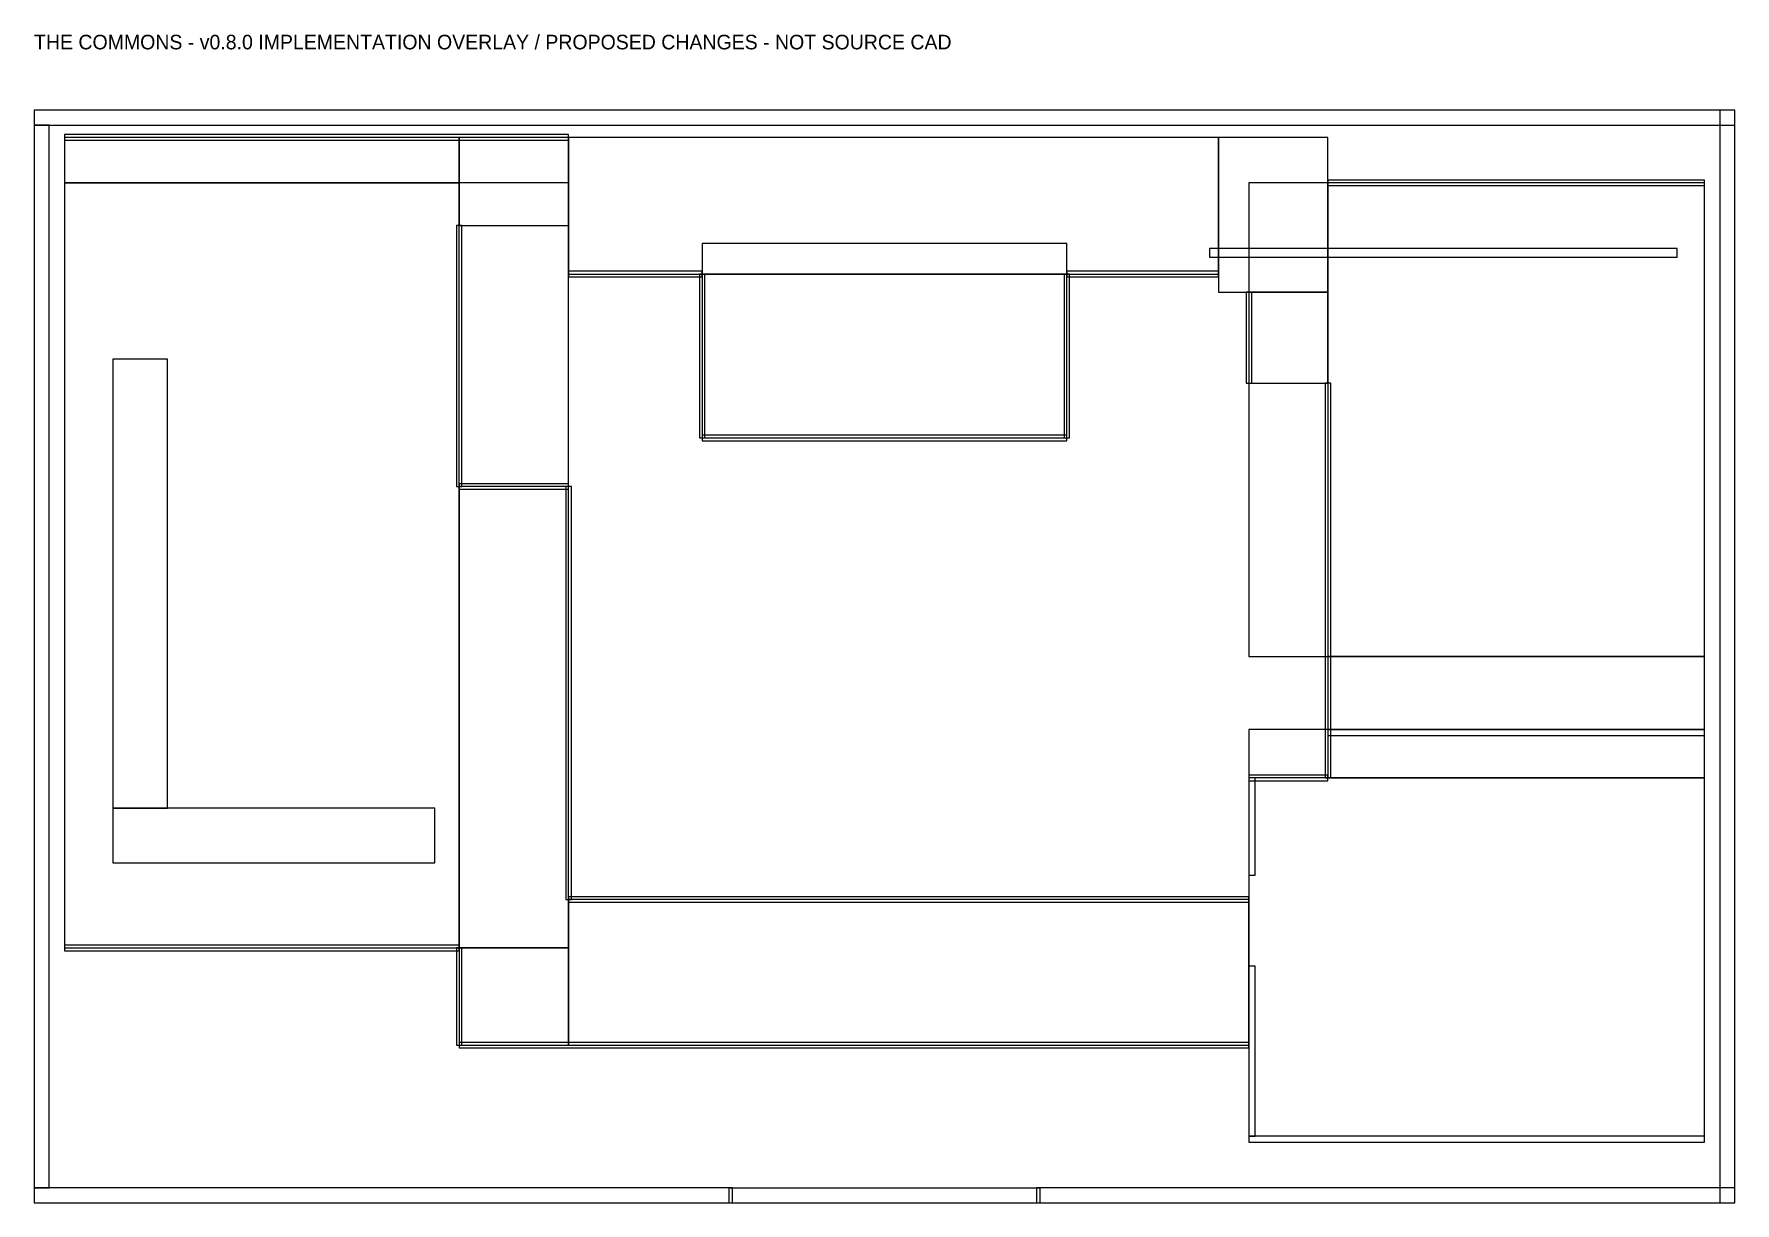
# Model space of a CAD drawing. Header units: millimetres. Extents: x -64000 to 328500, y -500 to 160500.
# Drawn here: x 0 to 28000, y 0 to 19253 of the extents above; entities that cross this region are included whole.
import ezdxf

# ---------------------------------------------------------------- set-up
doc = ezdxf.new("R2010")
doc.units = ezdxf.units.MM
for name, color, linetype in [('IMPL_COLLIDER', 8, 'Continuous'), ('IMPL_FLOOR_2F', 4, 'Continuous'), ('IMPL_GUARD', 3, 'Continuous'), ('NOTES', 2, 'Continuous'), ('SOURCE_ZONE', 7, 'Continuous')]:
    doc.layers.add(name, color=color, linetype=linetype)

msp = doc.modelspace()

# ---------------------------------------------------------------- texts
at = {"layer": 'NOTES'}
msp.add_text('THE COMMONS - v0.8.0 IMPLEMENTATION OVERLAY / PROPOSED CHANGES - NOT SOURCE CAD', height=240, dxfattribs=at).set_placement((0, 19000))

# ---------------------------------------------------------------- linework, layer by layer
at = {"layer": 'IMPL_COLLIDER'}
for points in [[(0, 0), (28000, 0), (28000, 18000), (0, 18000)], [(0, 17750), (28000, 17750), (28000, 18000), (0, 18000)], [(27750, 0), (28000, 0), (28000, 18000), (27750, 18000)], [(0, 250), (250, 250), (250, 17750), (0, 17750)], [(19350, 15580), (27050, 15580), (27050, 15720), (19350, 15720)], [(1300, 6500), (2200, 6500), (2200, 13900), (1300, 13900)], [(21300, 7700), (27500, 7700), (27500, 7800), (21300, 7800)], [(20000, 5400), (20100, 5400), (20100, 7000), (20000, 7000)], [(1300, 5600), (6600, 5600), (6600, 6500), (1300, 6500)], [(20000, 1100), (20100, 1100), (20100, 3900), (20000, 3900)], [(20000, 1000), (27500, 1000), (27500, 1100), (20000, 1100)], [(0, 0), (11500, 0), (11500, 250), (0, 250)], [(11440, 5), (16560, 5), (16560, 245), (11440, 245)], [(16500, 0), (28000, 0), (28000, 250), (16500, 250)]]:
    msp.add_lwpolyline(points, close=True, dxfattribs=at)
at = {"layer": 'IMPL_FLOOR_2F'}
for points in [[(500, 16800), (7000, 16800), (7000, 17550), (500, 17550)], [(7000, 16100), (8800, 16100), (8800, 17550), (7000, 17550)], [(8800, 15300), (19500, 15300), (19500, 17550), (8800, 17550)], [(19500, 15000), (21300, 15000), (21300, 17550), (19500, 17550)], [(500, 4200), (7000, 4200), (7000, 16800), (500, 16800)], [(21300, 9000), (27500, 9000), (27500, 16800), (21300, 16800)], [(11000, 12600), (17000, 12600), (17000, 15300), (11000, 15300)], [(20000, 13500), (21300, 13500), (21300, 15000), (20000, 15000)], [(7000, 4200), (8800, 4200), (8800, 11800), (7000, 11800)], [(21300, 7800), (27500, 7800), (27500, 9000), (21300, 9000)], [(21300, 7000), (27500, 7000), (27500, 7800), (21300, 7800)], [(20000, 1000), (27500, 1000), (27500, 7000), (20000, 7000)], [(8800, 2600), (20000, 2600), (20000, 5000), (8800, 5000)], [(7000, 2600), (8800, 2600), (8800, 4200), (7000, 4200)]]:
    msp.add_lwpolyline(points, close=True, dxfattribs=at)
at = {"layer": 'IMPL_GUARD'}
for points in [[(500, 17505), (8800, 17505), (8800, 17595), (500, 17595)], [(21300, 16755), (27500, 16755), (27500, 16845), (21300, 16845)], [(6955, 11800), (7045, 11800), (7045, 16100), (6955, 16100)], [(8800, 15255), (11000, 15255), (11000, 15345), (8800, 15345)], [(10955, 12600), (11045, 12600), (11045, 15300), (10955, 15300)], [(16955, 12600), (17045, 12600), (17045, 15300), (16955, 15300)], [(17000, 15255), (19500, 15255), (19500, 15345), (17000, 15345)], [(19955, 13500), (20045, 13500), (20045, 15000), (19955, 15000)], [(21255, 7000), (21345, 7000), (21345, 13500), (21255, 13500)], [(11000, 12555), (17000, 12555), (17000, 12645), (11000, 12645)], [(7000, 11755), (8800, 11755), (8800, 11845), (7000, 11845)], [(8755, 5000), (8845, 5000), (8845, 11800), (8755, 11800)], [(20000, 6955), (21300, 6955), (21300, 7045), (20000, 7045)], [(8800, 4955), (20000, 4955), (20000, 5045), (8800, 5045)], [(500, 4155), (7000, 4155), (7000, 4245), (500, 4245)], [(6955, 2600), (7045, 2600), (7045, 4200), (6955, 4200)], [(7000, 2555), (20000, 2555), (20000, 2645), (7000, 2645)]]:
    msp.add_lwpolyline(points, close=True, dxfattribs=at)
at = {"layer": 'SOURCE_ZONE'}
for points in [[(8800, 15300), (19500, 15300), (19500, 17550), (8800, 17550)], [(500, 4200), (8800, 4200), (8800, 16800), (500, 16800)], [(20000, 9000), (27500, 9000), (27500, 16800), (20000, 16800)], [(11000, 12600), (17000, 12600), (17000, 15800), (11000, 15800)], [(20000, 1000), (27500, 1000), (27500, 7800), (20000, 7800)], [(8800, 2600), (20000, 2600), (20000, 5000), (8800, 5000)]]:
    msp.add_lwpolyline(points, close=True, dxfattribs=at)

msp.set_redraw_order([(e.dxf.handle, doc.entitydb.next_handle()) for e in msp.query("TEXT MTEXT ATTDEF DIMENSION ARC_DIMENSION")])  # texts and dimensions are drawn at this point

doc.saveas('drawing.dxf')
